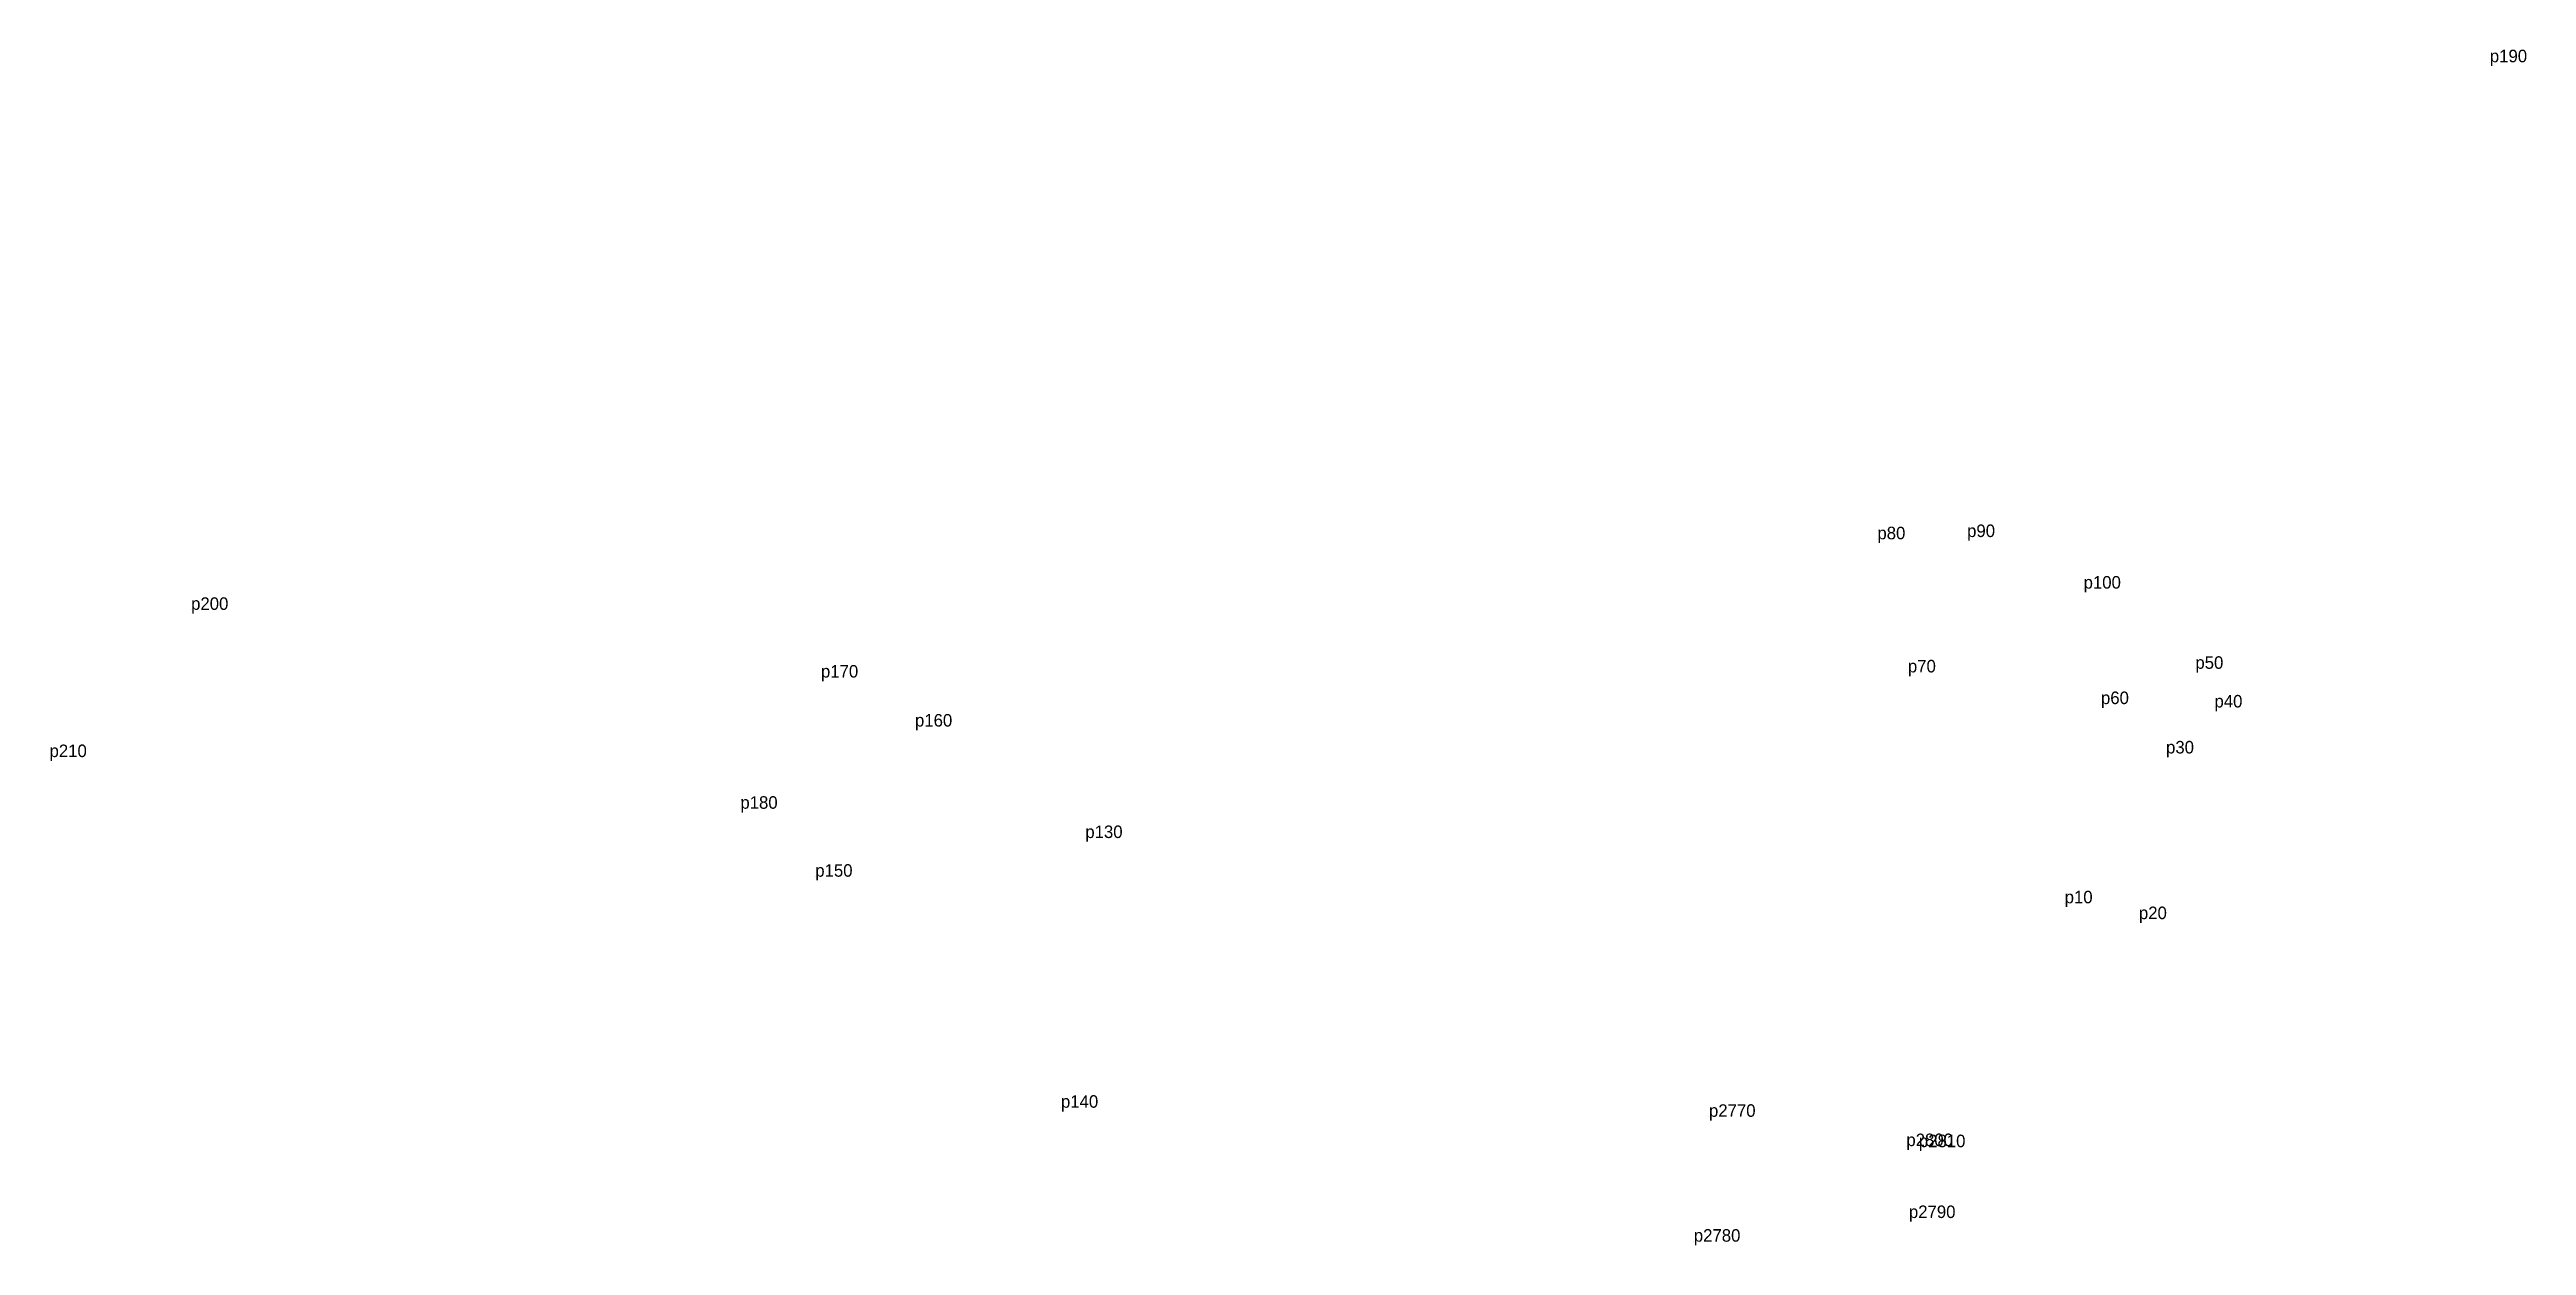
# Model space of a CAD drawing. Extents: x 536582 to 540650, y 1835980 to 1838064.
# Drawn here: x 538378.5 to 538734.4, y 1836936.8 to 1837108.6 of the extents above; entities that cross this region are included whole.
import ezdxf

# ---------------------------------------------------------------- set-up
doc = ezdxf.new("R2010")
doc.units = 0
doc.layers.add('Level 12', color=7, linetype='Continuous')
doc.layers.add('Level 7', color=7, linetype='Continuous')

msp = doc.modelspace()

# ---------------------------------------------------------------- texts
at = {"layer": 'Level 12'}
for s, p in [('p190', (538729.099, 1837106.767)), ('p80', (538641.1, 1837038.233)), ('p90', (538653.988, 1837038.554)), ('p100', (538670.73, 1837031.147)), ('p200', (538398.808, 1837028.093)), ('p170', (538489.308, 1837018.367)), ('p70', (538645.485, 1837019.109)), ('p50', (538686.789, 1837019.623)), ('p60', (538673.223, 1837014.556)), ('p40', (538689.533, 1837014.069)), ('p160', (538502.818, 1837011.327)), ('p210', (538378.469, 1837006.942)), ('p30', (538682.573, 1837007.463)), ('p180', (538477.73, 1836999.521)), ('p130', (538527.292, 1836995.311)), ('p150', (538488.49, 1836989.756)), ('p10', (538668.008, 1836985.935)), ('p20', (538678.675, 1836983.662)), ('p140', (538523.793, 1836956.566)), ('p2770', (538616.902, 1836955.26)), ('p2800', (538645.263, 1836951.05)), ('p2810', (538647.055, 1836950.898)), ('p2790', (538645.628, 1836940.718)), ('p2780', (538614.724, 1836937.321))]:
    msp.add_text(s, height=1.8, dxfattribs=at).set_placement(p)

# ---------------------------------------------------------------- linework, layer by layer
at = {"layer": 'Level 7'}
for p, q in [((538729.099, 1837106.767), (538729.099, 1837106.767)), ((538641.1, 1837038.233), (538641.1, 1837038.233)), ((538653.988, 1837038.554), (538653.988, 1837038.554)), ((538670.73, 1837031.147), (538670.73, 1837031.147)), ((538398.808, 1837028.093), (538398.808, 1837028.093)), ((538645.485, 1837019.109), (538645.485, 1837019.109)), ((538686.789, 1837019.623), (538686.789, 1837019.623)), ((538489.308, 1837018.367), (538489.308, 1837018.367)), ((538673.223, 1837014.556), (538673.223, 1837014.556)), ((538689.533, 1837014.069), (538689.533, 1837014.069)), ((538502.818, 1837011.327), (538502.818, 1837011.327)), ((538378.469, 1837006.942), (538378.469, 1837006.942)), ((538682.573, 1837007.463), (538682.573, 1837007.463)), ((538477.73, 1836999.521), (538477.73, 1836999.521)), ((538527.292, 1836995.311), (538527.292, 1836995.311)), ((538488.49, 1836989.756), (538488.49, 1836989.756)), ((538668.008, 1836985.935), (538668.008, 1836985.935)), ((538678.675, 1836983.662), (538678.675, 1836983.662)), ((538523.793, 1836956.566), (538523.793, 1836956.566)), ((538616.902, 1836955.26), (538616.902, 1836955.26)), ((538645.263, 1836951.05), (538645.263, 1836951.05)), ((538647.055, 1836950.898), (538647.055, 1836950.898)), ((538645.628, 1836940.718), (538645.628, 1836940.718)), ((538614.724, 1836937.321), (538614.724, 1836937.321))]:
    msp.add_line(p, q, dxfattribs=at)

msp.set_redraw_order([(e.dxf.handle, doc.entitydb.next_handle()) for e in msp.query("TEXT MTEXT ATTDEF DIMENSION ARC_DIMENSION")])  # texts and dimensions are drawn at this point

doc.saveas('drawing.dxf')
